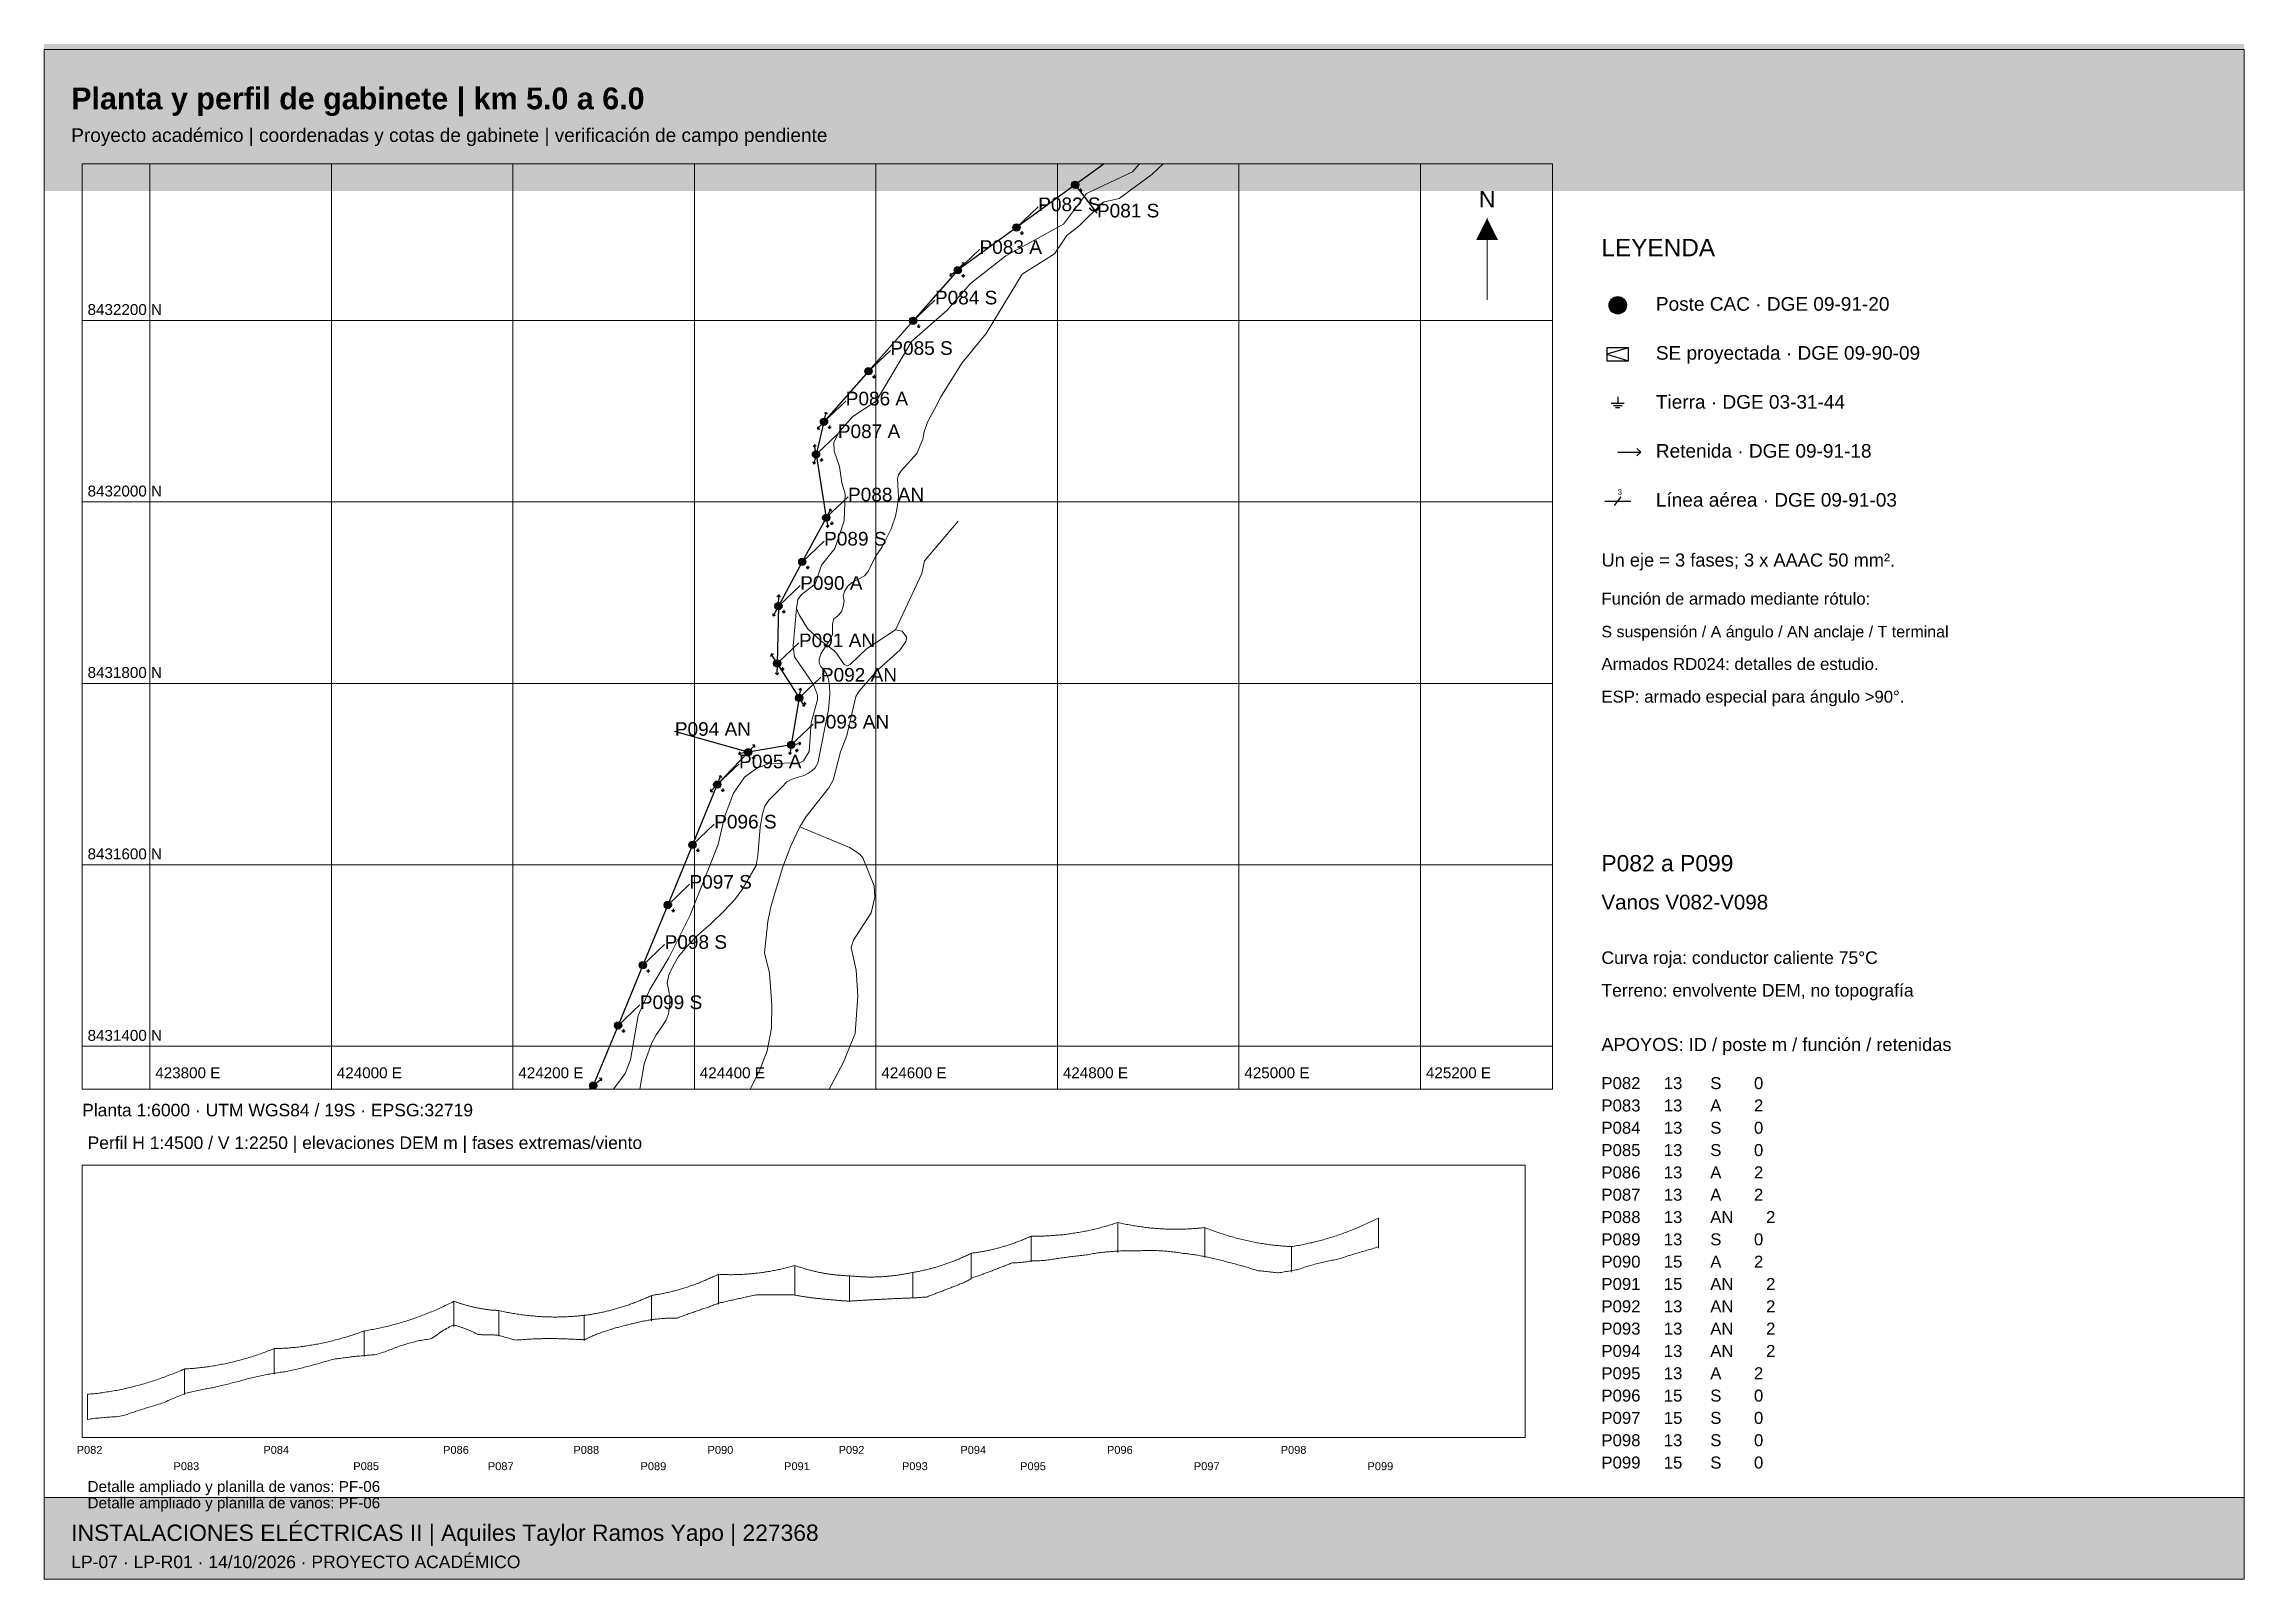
# Paper-space layout 'LP-07_PLANTA' of a CAD drawing. Header units: metres, sheet in millimetres. Extents: x 8 to 412, y 8 to 290.
# The model-space entities are those that its viewports show. They can reach past a viewport. Long polylines and large blocks are cut down to what shows.
import ezdxf

# ---------------------------------------------------------------- set-up
doc = ezdxf.new("R2010")
doc.units = ezdxf.units.M
for name, color, linetype, lineweight, true_color in [('BASE_AGUA', 7, 'Continuous', 13, 0x419bd7), ('BASE_VIAS', 7, 'Continuous', 13, 0xb9b9b9), ('CUADRICULA', 7, 'Continuous', 13, 0xe1e1e1), ('CUADRICULA_TEXTO', 7, 'Continuous', 13, 0x8c8c8c), ('DETALLE', 7, 'Continuous', 13, 0x33434d), ('LP_EJE', 7, 'Continuous', 25, 0xaa191e), ('PERFIL_CONDUCTOR', 7, 'Continuous', 13, 0xc53643), ('PERFIL_TERRENO', 7, 'Continuous', 13, 0x976f49), ('ROTULO', 7, 'Continuous', 13, 0x18364a)]:
    doc.layers.add(name, color=color, linetype=linetype, lineweight=lineweight, true_color=true_color)
for name, color, linetype, lineweight in [('LP_MAPA_ETIQUETAS', 7, 'Continuous', 25), ('LP_PAT', 3, 'Continuous', 25), ('LP_POSTES', 1, 'Continuous', 25), ('LP_RETENIDAS', 34, 'Continuous', 25), ('PF_COMPACTO', 7, 'Continuous', 0)]:
    doc.layers.add(name, color=color, linetype=linetype, lineweight=lineweight)
doc.layers.add('PRESENTACION', color=7, linetype='Continuous')
doc.layers.add('VIEWPORTS', color=7, linetype='Continuous')
doc.styles.add('Arial', font='arial.ttf')
doc.styles.add('Arial-Bold', font='arialbd.ttf')

psp = doc.layouts.new('LP-07_PLANTA')

# ---------------------------------------------------------------- texts
at = {"layer": 'CUADRICULA_TEXTO', "style": 'Arial'}
for s, p in [('8432200 N', (16, 240.21)), ('8432000 N', (16, 206.87)), ('8431800 N', (16, 173.54)), ('8431600 N', (16, 140.21)), ('8431400 N', (16, 106.87)), ('423800 E', (28.43, 100)), ('424000 E', (61.77, 100)), ('424200 E', (95.1, 100)), ('424400 E', (128.43, 100)), ('424600 E', (161.77, 100)), ('424800 E', (195.1, 100)), ('425000 E', (228.43, 100)), ('425200 E', (261.77, 100))]:
    psp.add_text(s, height=2, dxfattribs=at).set_placement(p)
at = {"layer": 'LP_MAPA_ETIQUETAS', "style": 'Arial'}
for s, p in [('P082 S', (190.58, 259.29)), ('P081 S', (201.36, 258.14)), ('P083 A', (179.8, 251.44)), ('P084 S', (171.61, 242.16)), ('P085 S', (163.42, 232.89)), ('P086 A', (155.23, 223.61)), ('P087 A', (153.78, 217.61)), ('P088 AN', (155.65, 205.98)), ('P089 S', (151.26, 197.86)), ('P090 A', (146.86, 189.73)), ('P091 AN', (146.64, 179.2)), ('P092 AN', (150.67, 172.86)), ('P093 AN', (149.23, 164.24)), ('P094 AN', (123.85, 162.91)), ('P095 A', (135.64, 156.94)), ('P096 S', (131.08, 145.88)), ('P097 S', (126.53, 134.82)), ('P098 S', (121.97, 123.77)), ('P099 S', (117.42, 112.71))]:
    psp.add_text(s, height=2.5, dxfattribs=at).set_placement(p)
at = {"layer": 'PF_COMPACTO', "style": 'Arial'}
for s, height, p in [('P082', 1.45, (14, 31)), ('P084', 1.45, (48.28, 31)), ('P086', 1.45, (81.29, 31)), ('P088', 1.45, (105.22, 31)), ('P090', 1.45, (129.85, 31)), ('P092', 1.45, (153.92, 31)), ('P094', 1.45, (176.28, 31)), ('P096', 1.45, (203.2, 31)), ('P098', 1.45, (235.1, 31)), ('P083', 1.45, (31.78, 28)), ('P085', 1.45, (64.79, 28)), ('P087', 1.45, (89.51, 28)), ('P089', 1.45, (117.54, 28)), ('P091', 1.45, (143.9, 28)), ('P093', 1.45, (165.56, 28)), ('P095', 1.45, (187.25, 28)), ('P097', 1.45, (219.15, 28)), ('P099', 1.45, (251.04, 28)), ('Detalle ampliado y planilla de vanos: PF-06', 2, (16, 24))]:
    psp.add_text(s, height=height, dxfattribs=at).set_placement(p)
at = {"layer": 'ROTULO', "color": 159, "true_color": 0x18364a, "style": 'Arial-Bold'}
psp.add_text('Planta y perfil de gabinete | km 5.0 a 6.0', height=4, dxfattribs=at).set_placement((13, 278))
at = {"layer": 'ROTULO', "color": 147, "true_color": 0x526b7b, "style": 'Arial'}
psp.add_text('Proyecto académico | coordenadas y cotas de gabinete | verificación de campo pendiente', height=2.5, dxfattribs=at).set_placement((13, 272))
at = {"layer": 'ROTULO', "style": 'Arial'}
for s, height, p in [('N', 3, (271.5, 260)), ('LEYENDA', 3.2, (294, 251)), ('Poste CAC · DGE 09-91-20', 2.5, (304, 241)), ('SE proyectada · DGE 09-90-09', 2.5, (304, 232)), ('Tierra · DGE 03-31-44', 2.5, (304, 223)), ('Retenida · DGE 09-91-18', 2.5, (304, 214)), ('Línea aérea · DGE 09-91-03', 2.5, (304, 205)), ('Un eje = 3 fases; 3 x AAAC 50 mm².', 2.4, (294, 194)), ('Función de armado mediante rótulo:', 2.2, (294, 187)), ('S suspensión / A ángulo / AN anclaje / T terminal', 2.1, (294, 181)), ('Armados RD024: detalles de estudio.', 2.2, (294, 175)), ('ESP: armado especial para ángulo >90°.', 2.2, (294, 169)), ('P082 a P099', 3, (294, 138)), ('Vanos V082-V098', 2.7, (294, 131)), ('Curva roja: conductor caliente 75°C', 2.3, (294, 121)), ('Terreno: envolvente DEM, no topografía', 2.3, (294, 115)), ('APOYOS: ID / poste m / función / retenidas', 2.4, (294, 105)), ('P082     13      S       0', 2.2, (294, 98)), ('Planta 1:6000 · UTM WGS84 / 19S · EPSG:32719', 2.3, (15, 93)), ('P083     13      A       2', 2.2, (294, 93.9)), ('Perfil H 1:4500 / V 1:2250 | elevaciones DEM m | fases extremas/viento', 2.3, (16, 87)), ('P084     13      S       0', 2.2, (294, 89.8)), ('P085     13      S       0', 2.2, (294, 85.7)), ('P086     13      A       2', 2.2, (294, 81.6)), ('P087     13      A       2', 2.2, (294, 77.5)), ('P088     13      AN       2', 2.2, (294, 73.4)), ('P089     13      S       0', 2.2, (294, 69.3)), ('P090     15      A       2', 2.2, (294, 65.2)), ('P091     15      AN       2', 2.2, (294, 61.1)), ('P092     13      AN       2', 2.2, (294, 57)), ('P093     13      AN       2', 2.2, (294, 52.9)), ('P094     13      AN       2', 2.2, (294, 48.8)), ('P095     13      A       2', 2.2, (294, 44.7)), ('P096     15      S       0', 2.2, (294, 40.6)), ('P097     15      S       0', 2.2, (294, 36.5)), ('P082', 1.45, (14, 31)), ('P084', 1.45, (48.28, 31)), ('P086', 1.45, (81.29, 31)), ('P088', 1.45, (105.22, 31)), ('P090', 1.45, (129.85, 31)), ('P092', 1.45, (153.92, 31)), ('P094', 1.45, (176.28, 31)), ('P096', 1.45, (203.2, 31)), ('P098', 1.45, (235.1, 31)), ('P098     13      S       0', 2.2, (294, 32.4)), ('P083', 1.45, (31.78, 28)), ('P085', 1.45, (64.79, 28)), ('P087', 1.45, (89.51, 28)), ('P089', 1.45, (117.54, 28)), ('P091', 1.45, (143.9, 28)), ('P093', 1.45, (165.56, 28)), ('P095', 1.45, (187.25, 28)), ('P097', 1.45, (219.15, 28)), ('P099', 1.45, (251.04, 28)), ('P099     15      S       0', 2.2, (294, 28.3)), ('Detalle ampliado y planilla de vanos: PF-06', 2, (16, 21)), ('INSTALACIONES ELÉCTRICAS II | Aquiles Taylor Ramos Yapo | 227368', 3, (13, 15)), ('LP-07 · LP-R01 · 14/10/2026 · PROYECTO ACADÉMICO', 2.3, (13, 10))]:
    psp.add_text(s, height=height, dxfattribs=at).set_placement(p)

msp = doc.modelspace()

# ---------------------------------------------------------------- blocks, each defined once
blk = doc.blocks.new('LP_SUSPENSION')
at = {"true_color": 0xffffff}
blk.add_hatch(color=7, dxfattribs=at).paths.add_polyline_path([(4, 0), (4, 0.6), (3.8, 1.2), (3.6, 1.8), (3.2, 2.4), (2.8, 2.8), (2.4, 3.2), (1.8, 3.6), (1.2, 3.8), (0.6, 4), (0, 4), (-0.6, 4), (-1.2, 3.8), (-1.8, 3.6), (-2.4, 3.2), (-2.8, 2.8), (-3.2, 2.4), (-3.6, 1.8), (-3.8, 1.2), (-4, 0.6), (-4, 0), (-4, -0.6), (-3.8, -1.2), (-3.6, -1.8), (-3.2, -2.4), (-2.8, -2.8), (-2.4, -3.2), (-1.8, -3.6), (-1.2, -3.8), (-0.6, -4), (0, -4), (0.6, -4), (1.2, -3.8), (1.8, -3.6), (2.4, -3.2), (2.8, -2.8), (3.2, -2.4), (3.6, -1.8), (3.8, -1.2), (4, -0.6)])
blk.add_circle((0, 0), 4)
at = {"flags": 1}
for tag in ['ARMADO', 'ID', 'ESTRUCTURA', 'E', 'N', 'POSTE_M']:
    blk.add_attdef(tag, (0, 0), '', height=1, dxfattribs=at)
blk = doc.blocks.new('LP_SE')
blk.add_lwpolyline([(-5, -3), (5, -3), (5, 3), (-5, 3)], close=True)
blk.add_lwpolyline([(5, 3), (-5, 0), (5, -3)])
at = {"flags": 1}
blk.add_attdef('ID', (0, 0), '', height=1, dxfattribs=at)
blk = doc.blocks.new('LP_PAT')
for p, q in [((-3, 0), (3, 0)), ((0, 3), (0, 0)), ((-2, -1), (2, -1)), ((-1, -2), (1, -2))]:
    blk.add_line(p, q)
blk = doc.blocks.new('LP_RET')
blk.add_line((0, 0), (10.6, 0))
blk.add_lwpolyline([(8.8, -1.7), (10.6, 0), (8.8, 1.7)])
blk = doc.blocks.new('LP_LINEA')
for p, q in [((-6, 0), (6, 0)), ((-1.5, -2), (1.5, 2))]:
    blk.add_line(p, q)
blk.add_text('3', height=2.5).set_placement((0, 3))
blk = doc.blocks.new('LP_ANGULO')
at = {"true_color": 0xffffff}
blk.add_hatch(color=7, dxfattribs=at).paths.add_polyline_path([(4, 0), (4, 0.6), (3.8, 1.2), (3.6, 1.8), (3.2, 2.4), (2.8, 2.8), (2.4, 3.2), (1.8, 3.6), (1.2, 3.8), (0.6, 4), (0, 4), (-0.6, 4), (-1.2, 3.8), (-1.8, 3.6), (-2.4, 3.2), (-2.8, 2.8), (-3.2, 2.4), (-3.6, 1.8), (-3.8, 1.2), (-4, 0.6), (-4, 0), (-4, -0.6), (-3.8, -1.2), (-3.6, -1.8), (-3.2, -2.4), (-2.8, -2.8), (-2.4, -3.2), (-1.8, -3.6), (-1.2, -3.8), (-0.6, -4), (0, -4), (0.6, -4), (1.2, -3.8), (1.8, -3.6), (2.4, -3.2), (2.8, -2.8), (3.2, -2.4), (3.6, -1.8), (3.8, -1.2), (4, -0.6)])
blk.add_circle((0, 0), 4)
at = {"flags": 1}
for tag in ['ARMADO', 'ID', 'ESTRUCTURA', 'E', 'N', 'POSTE_M']:
    blk.add_attdef(tag, (0, 0), '', height=1, dxfattribs=at)
blk = doc.blocks.new('LP_ANCLAJE')
at = {"true_color": 0xffffff}
blk.add_hatch(color=7, dxfattribs=at).paths.add_polyline_path([(4, 0), (4, 0.6), (3.8, 1.2), (3.6, 1.8), (3.2, 2.4), (2.8, 2.8), (2.4, 3.2), (1.8, 3.6), (1.2, 3.8), (0.6, 4), (0, 4), (-0.6, 4), (-1.2, 3.8), (-1.8, 3.6), (-2.4, 3.2), (-2.8, 2.8), (-3.2, 2.4), (-3.6, 1.8), (-3.8, 1.2), (-4, 0.6), (-4, 0), (-4, -0.6), (-3.8, -1.2), (-3.6, -1.8), (-3.2, -2.4), (-2.8, -2.8), (-2.4, -3.2), (-1.8, -3.6), (-1.2, -3.8), (-0.6, -4), (0, -4), (0.6, -4), (1.2, -3.8), (1.8, -3.6), (2.4, -3.2), (2.8, -2.8), (3.2, -2.4), (3.6, -1.8), (3.8, -1.2), (4, -0.6)])
blk.add_circle((0, 0), 4)
at = {"flags": 1}
for tag in ['ARMADO', 'ID', 'ESTRUCTURA', 'E', 'N', 'POSTE_M']:
    blk.add_attdef(tag, (0, 0), '', height=1, dxfattribs=at)

# ---------------------------------------------------------------- linework, layer by layer
at = {"layer": 'BASE_AGUA'}
for points in [[(424671.4, 8432116), (424694.8, 8432153.1), (424721.4, 8432185.7), (424761.1, 8432251.1), (424796.7, 8432273.4), (424810.5, 8432293.5), (424824.1, 8432304.2), (424850.3, 8432330.5), (424868, 8432334.6), (424904.1, 8432360.8), (424945, 8432399.8)], [(424336.2, 8431330.1), (424344.6, 8431380.6), (424353.1, 8431403.6), (424357.9, 8431412.5), (424364.2, 8431421.4), (424369, 8431429.1), (424371.4, 8431435.8), (424372.9, 8431446.4), (424373.1, 8431453), (424371.9, 8431461), (424370, 8431469.5), (424371.7, 8431478.7), (424376.5, 8431488.5), (424382.6, 8431499.1), (424392.2, 8431510.2), (424405, 8431523.6), (424418.2, 8431535), (424432.5, 8431549), (424444.4, 8431561.6), (424452.5, 8431572.9), (424468.1, 8431599.4), (424469.9, 8431610.3), (424472.6, 8431641.3), (424475, 8431656.3), (424477.6, 8431664.8), (424482.2, 8431671.3), (424496.5, 8431685.4), (424501.9, 8431691.4), (424506.7, 8431694), (424513.2, 8431696.4), (424520.8, 8431698.4), (424524.9, 8431700.7), (424529.3, 8431703.5), (424533.1, 8431707), (424536, 8431712), (424547.8, 8431771.2), (424549.2, 8431787.6), (424549, 8431797.3), (424547.8, 8431804.5), (424546, 8431810.2), (424542.2, 8431815.7), (424539.2, 8431818.7), (424537.6, 8431822.2), (424537.5, 8431826.6), (424539.8, 8431833.1), (424548.3, 8431846.2), (424552, 8431853.3), (424552.3, 8431865.5), (424553.8, 8431871), (424557.7, 8431874.2), (424562, 8431879), (424564, 8431884.6), (424564.9, 8431890.7), (424564.1, 8431896.6), (424565.6, 8431902.1), (424568.9, 8431907.3), (424573.4, 8431911), (424587.3, 8431918.5), (424591.4, 8431923.3), (424599.5, 8431939.8), (424607, 8431950.5), (424616.9, 8431970.2), (424621.5, 8431984.4), (424623.6, 8431993.8), (424624.8, 8432005.5), (424623.8, 8432025.3), (424624.9, 8432029.9), (424627.7, 8432034.4), (424645.2, 8432053.3), (424651.6, 8432069), (424653.3, 8432077.7), (424657.3, 8432088.8), (424664.7, 8432102.3), (424671.4, 8432116)]]:
    msp.add_lwpolyline(points, dxfattribs=at)
at = {"layer": 'BASE_VIAS'}
for points in [[(424574.5, 8432094.1), (424600.2, 8432111.1), (424639.7, 8432177), (424678.2, 8432210.9), (424704.1, 8432240.8), (424743.1, 8432271.3), (424806.6, 8432306.3), (424831.9, 8432339.8), (424882.7, 8432363.7), (424900.5, 8432385)], [(424303.8, 8431343.6), (424323.8, 8431369.9), (424329.7, 8431384.9), (424338, 8431433.9), (424350.9, 8431462.5), (424371.8, 8431497.3), (424394.9, 8431543.8), (424426.3, 8431622.3), (424433.3, 8431652.8), (424443.1, 8431679.1), (424455.3, 8431696.7), (424468.9, 8431706.5), (424482.3, 8431711.7), (424515.9, 8431712.4), (424520.2, 8431714.6), (424526.3, 8431724.8), (424528.6, 8431757), (424535.6, 8431782), (424535.6, 8431786.8), (424531.3, 8431798.8), (424510.4, 8431829.4), (424508.7, 8431841.2), (424512.4, 8431882.6), (424514.1, 8431892.6), (424518, 8431897.8), (424533.2, 8431909.5), (424540, 8431930.1), (424554.9, 8431948.8), (424565.2, 8431979), (424566.2, 8432008.9), (424562.5, 8432020.9), (424560, 8432038.9), (424554, 8432056), (424553.8, 8432065.7), (424559.5, 8432077.1), (424574.5, 8432094.1)], [(424690.5, 8431978.8), (424653.5, 8431935), (424650.7, 8431921.1), (424621.5, 8431858.9)], [(424512.4, 8431882.6), (424515.3, 8431875.4), (424524.8, 8431860.4), (424539.2, 8431846.8)], [(424553.5, 8431836.1), (424556.7, 8431833.1), (424564.9, 8431820.8), (424568.8, 8431819.3), (424571.8, 8431820.6), (424589.6, 8431838.2), (424621.5, 8431858.9), (424628.8, 8431857.6), (424633.9, 8431850.4), (424633.1, 8431846.1), (424626.6, 8431836.9), (424601.4, 8431814.1), (424581.6, 8431791.4), (424578, 8431785.5), (424567.9, 8431742.6), (424561.1, 8431724.6), (424553, 8431693.4), (424548, 8431684.7), (424523, 8431653.1), (424516.2, 8431641.8), (424506.2, 8431620.9), (424497.3, 8431597.6), (424484.6, 8431555.2), (424481.1, 8431537.6), (424477.1, 8431502.9), (424482.6, 8431480.5), (424485.3, 8431445.8), (424485, 8431420.1), (424480.2, 8431395.1), (424471.4, 8431372.1), (424445.3, 8431321.6)], [(424539.2, 8431846.8), (424547.4, 8431840.9), (424553.5, 8431836.1)], [(424543.7, 8431343.9), (424563.8, 8431381.9), (424577.2, 8431414), (424580.1, 8431455.4), (424578.2, 8431483.8), (424572.7, 8431508.8), (424575.3, 8431517), (424594.6, 8431546.9), (424598.7, 8431564.2), (424598, 8431576.9), (424585.6, 8431607.6), (424582.3, 8431611.6), (424571, 8431618.9), (424516.2, 8431641.8)]]:
    msp.add_lwpolyline(points, dxfattribs=at)
at = {"layer": 'LP_EJE'}
msp.add_lwpolyline([(424884.2, 8432396.7), (424819.6, 8432349.6), (424754.9, 8432302.5), (424690.2, 8432255.4), (424641.1, 8432199.7), (424591.9, 8432144.1), (424542.8, 8432088.4), (424534, 8432052.4), (424545.3, 8431982.6), (424518.9, 8431933.9), (424492.6, 8431885.2), (424491.2, 8431822), (424515.4, 8431783.9), (424506.8, 8431732.2), (424459.2, 8431724.2), (424425.2, 8431688.4), (424397.9, 8431622.1), (424370.6, 8431555.7), (424343.2, 8431489.3), (424315.9, 8431423), (424288.6, 8431356.6), (424253.7, 8431327.3)], dxfattribs=at)

# ---------------------------------------------------------------- block references
at = {"layer": 'LP_PAT', "xscale": 0.6, "yscale": 0.6}
for p in [(424825.6, 8432343.6), (424760.9, 8432296.5), (424696.2, 8432249.4), (424647.1, 8432193.7), (424597.9, 8432138.1), (424548.8, 8432082.4), (424540, 8432046.4), (424551.3, 8431976.6), (424524.9, 8431927.9), (424498.6, 8431879.2), (424497.2, 8431816), (424521.4, 8431777.9), (424465.2, 8431718.2), (424512.8, 8431726.2), (424431.2, 8431682.4), (424403.9, 8431616.1), (424376.6, 8431549.7), (424349.2, 8431483.3), (424321.9, 8431417), (424294.6, 8431350.6)]:
    msp.add_blockref('LP_PAT', p, dxfattribs=at)
at = {"layer": 'LP_POSTES'}
for name, p in [('LP_SUSPENSION', (424819.6, 8432349.6)), ('LP_SUSPENSION', (424754.9, 8432302.5)), ('LP_ANGULO', (424690.2, 8432255.4)), ('LP_SUSPENSION', (424641.1, 8432199.7)), ('LP_SUSPENSION', (424591.9, 8432144.1)), ('LP_ANGULO', (424542.8, 8432088.4)), ('LP_ANGULO', (424534, 8432052.4)), ('LP_ANCLAJE', (424545.3, 8431982.6)), ('LP_SUSPENSION', (424518.9, 8431933.9)), ('LP_ANGULO', (424492.6, 8431885.2)), ('LP_ANCLAJE', (424491.2, 8431822)), ('LP_ANCLAJE', (424515.4, 8431783.9)), ('LP_ANCLAJE', (424459.2, 8431724.2)), ('LP_ANCLAJE', (424506.8, 8431732.2)), ('LP_ANGULO', (424425.2, 8431688.4)), ('LP_SUSPENSION', (424397.9, 8431622.1)), ('LP_SUSPENSION', (424370.6, 8431555.7)), ('LP_SUSPENSION', (424343.2, 8431489.3)), ('LP_SUSPENSION', (424315.9, 8431423)), ('LP_ANGULO', (424288.6, 8431356.6))]:
    msp.add_blockref(name, p, dxfattribs=at)
at = {"layer": 'LP_RETENIDAS'}
for p, xscale, yscale, rotation in [((424690.2, 8432255.4), 1.000000000019978, 1.000000000019978, 216.0699425829568), ((424690.2, 8432255.4), 1.000000000042246, 1.000000000042246, 48.5578075169854), ((424542.8, 8432088.4), 1.000000000042246, 1.000000000042246, 228.5578075169854), ((424542.8, 8432088.4), 0.9999999999432504, 0.9999999999432504, 76.3867734495573), ((424534, 8432052.4), 0.9999999999732618, 0.9999999999732618, 99.15230633411431), ((424534, 8432052.4), 0.9999999999432504, 0.9999999999432504, 256.3867734495573), ((424545.3, 8431982.6), 0.9999999999732618, 0.9999999999732618, 279.1523063341143), ((424545.3, 8431982.6), 1.000000000041329, 1.000000000041329, 61.58808153923247), ((424492.6, 8431885.2), 1.169811320750778, 1.169811320750778, 241.5880815381644), ((424492.6, 8431885.2), 1.169811320753115, 1.169811320753115, 88.79145034933228), ((424491.2, 8431822), 1.169811320776201, 1.169811320776201, 122.4069360527308), ((424491.2, 8431822), 1.169811320753115, 1.169811320753115, 268.7914503493323), ((424515.4, 8431783.9), 1.000000000085831, 1.000000000085831, 80.54996034542569), ((424515.4, 8431783.9), 1.000000000042341, 1.000000000042341, 302.4069360518647), ((424459.2, 8431724.2), 1.000000000002394, 1.000000000002394, 189.5414098512584), ((424459.2, 8431724.2), 0.9999999999759744, 0.9999999999759744, 46.49025480854944), ((424506.8, 8431732.2), 1.000000000085831, 1.000000000085831, 260.5499603454257), ((424506.8, 8431732.2), 1.000000000002394, 1.000000000002394, 9.541409851258424), ((424425.2, 8431688.4), 1.000000000079707, 1.000000000079707, 67.61301532566586), ((424425.2, 8431688.4), 0.9999999999759744, 0.9999999999759744, 226.4902548085494), ((424288.6, 8431356.6), 1.169811320723058, 1.169811320723058, 247.6130153230363), ((424288.6, 8431356.6), 1.169811320776125, 1.169811320776125, 40.03361034735096)]:
    msp.add_blockref('LP_RET', p, dxfattribs=dict(at, xscale=xscale, yscale=yscale, rotation=rotation))

# ---------------------------------------------------------------- hatches: boundary and pattern name
at = {"layer": 'PRESENTACION', "true_color": 0xeef4f7}
for points in [[(8, 263), (412, 263), (412, 290), (8, 290)], [(8, 8), (412, 8), (412, 23), (8, 23)]]:
    psp.add_hatch(color=7, dxfattribs=at).paths.add_polyline_path(points)
at = {"layer": 'PRESENTACION', "true_color": 0x287d89}
psp.add_hatch(color=137, dxfattribs=at).paths.add_polyline_path([(8, 263), (11, 263), (11, 290), (8, 290)])

# ---------------------------------------------------------------- linework, layer by layer
at = {"layer": 'CUADRICULA'}
for p, q in [((27.43, 98), (27.43, 268)), ((60.77, 98), (60.77, 268)), ((94.1, 98), (94.1, 268)), ((127.43, 98), (127.43, 268)), ((160.77, 98), (160.77, 268)), ((194.1, 98), (194.1, 268)), ((227.43, 98), (227.43, 268)), ((260.77, 98), (260.77, 268)), ((15, 239.21), (285, 239.21)), ((15, 205.87), (285, 205.87)), ((15, 172.54), (285, 172.54)), ((15, 139.21), (285, 139.21)), ((15, 105.87), (285, 105.87))]:
    psp.add_line(p, q, dxfattribs=at)
at = {"layer": 'DETALLE'}
for p, q in [((273, 243), (273, 258)), ((205.2, 67.98), (205.2, 73.49)), ((253.04, 68.8), (253.04, 74.31)), ((189.25, 66.28), (189.25, 70.99)), ((221.15, 67.06), (221.15, 72.57)), ((237.1, 64.36), (237.1, 69.07)), ((145.9, 60.09), (145.9, 65.6)), ((178.28, 63.14), (178.28, 67.85)), ((131.85, 58.47), (131.85, 63.98)), ((155.92, 58.99), (155.92, 63.7)), ((167.56, 59.62), (167.56, 64.34)), ((83.29, 54.32), (83.29, 59.03)), ((91.51, 52.62), (91.51, 57.33)), ((119.54, 55.37), (119.54, 60.09)), ((66.79, 48.87), (66.79, 53.58)), ((107.22, 51.73), (107.22, 56.45)), ((50.28, 45.61), (50.28, 50.33)), ((33.78, 41.88), (33.78, 46.59)), ((16, 37.22), (16, 41.93))]:
    psp.add_line(p, q, dxfattribs=at)
psp.add_lwpolyline([(15, 34), (280, 34), (280, 84), (15, 84)], close=True, dxfattribs=at)
psp.add_solid([(271, 254), (275, 254), (273, 258)], dxfattribs=at)
at = {"layer": 'LP_MAPA_ETIQUETAS'}
for p, q in [((197.36, 264.14), (201.36, 258.94)), ((186.58, 256.29), (190.58, 260.09)), ((175.8, 248.44), (179.8, 252.24)), ((167.61, 239.16), (171.61, 242.96)), ((159.42, 229.89), (163.42, 233.69)), ((151.23, 220.61), (155.23, 224.41)), ((149.78, 214.61), (153.78, 218.41)), ((151.65, 202.98), (155.65, 206.78)), ((147.26, 194.86), (151.26, 198.66)), ((142.86, 186.73), (146.86, 190.53)), ((142.64, 176.2), (146.64, 180)), ((146.67, 169.86), (150.67, 173.66)), ((137.3, 159.91), (123.85, 163.71)), ((145.23, 161.24), (149.23, 165.04)), ((131.64, 153.94), (135.64, 157.74)), ((127.08, 142.88), (131.08, 146.68)), ((122.53, 131.82), (126.53, 135.62)), ((117.97, 120.77), (121.97, 124.57)), ((113.42, 109.71), (117.42, 113.51))]:
    psp.add_line(p, q, dxfattribs=at)
at = {"layer": 'PERFIL_CONDUCTOR'}
for points in [[(189.25, 70.99), (189.52, 70.99), (189.79, 70.99), (190.05, 70.99), (190.32, 70.99), (190.58, 70.99), (190.85, 70.99), (191.11, 71), (191.38, 71.01), (191.65, 71.01), (191.91, 71.02), (192.18, 71.04), (192.44, 71.05), (192.71, 71.06), (192.97, 71.08), (193.24, 71.1), (193.51, 71.12), (193.77, 71.14), (194.04, 71.16), (194.3, 71.18), (194.57, 71.21), (194.84, 71.23), (195.1, 71.26), (195.37, 71.29), (195.63, 71.32), (195.9, 71.36), (196.16, 71.39), (196.43, 71.43), (196.7, 71.47), (196.96, 71.51), (197.23, 71.55), (197.49, 71.59), (197.76, 71.63), (198.02, 71.68), (198.29, 71.72), (198.56, 71.77), (198.82, 71.82), (199.09, 71.88), (199.35, 71.93), (199.62, 71.98), (199.89, 72.04), (200.15, 72.1), (200.42, 72.16), (200.68, 72.22), (200.95, 72.28), (201.21, 72.34), (201.48, 72.41), (201.75, 72.48), (202.01, 72.55), (202.28, 72.62), (202.54, 72.69), (202.81, 72.76), (203.07, 72.84), (203.34, 72.91), (203.61, 72.99), (203.87, 73.07), (204.14, 73.15), (204.4, 73.24), (204.67, 73.32), (204.94, 73.41), (205.2, 73.49)], [(205.2, 73.49), (205.47, 73.43), (205.73, 73.37), (206, 73.31), (206.26, 73.26), (206.53, 73.2), (206.8, 73.15), (207.06, 73.1), (207.33, 73.05), (207.59, 73), (207.86, 72.95), (208.12, 72.91), (208.39, 72.86), (208.66, 72.82), (208.92, 72.78), (209.19, 72.74), (209.45, 72.7), (209.72, 72.67), (209.98, 72.63), (210.25, 72.6), (210.52, 72.57), (210.78, 72.54), (211.05, 72.51), (211.31, 72.48), (211.58, 72.45), (211.85, 72.43), (212.11, 72.41), (212.38, 72.39), (212.64, 72.37), (212.91, 72.35), (213.17, 72.33), (213.44, 72.32), (213.71, 72.31), (213.97, 72.29), (214.24, 72.28), (214.5, 72.28), (214.77, 72.27), (215.03, 72.26), (215.3, 72.26), (215.57, 72.26), (215.83, 72.26), (216.1, 72.26), (216.36, 72.26), (216.63, 72.26), (216.9, 72.27), (217.16, 72.28), (217.43, 72.29), (217.69, 72.3), (217.96, 72.31), (218.22, 72.32), (218.49, 72.33), (218.76, 72.35), (219.02, 72.37), (219.29, 72.39), (219.55, 72.41), (219.82, 72.43), (220.08, 72.46), (220.35, 72.48), (220.62, 72.51), (220.88, 72.54), (221.15, 72.57)], [(237.1, 69.07), (237.36, 69.11), (237.63, 69.15), (237.89, 69.2), (238.16, 69.24), (238.42, 69.29), (238.69, 69.34), (238.96, 69.39), (239.22, 69.44), (239.49, 69.49), (239.75, 69.55), (240.02, 69.61), (240.28, 69.67), (240.55, 69.73), (240.82, 69.79), (241.08, 69.85), (241.35, 69.92), (241.61, 69.98), (241.88, 70.05), (242.15, 70.12), (242.41, 70.19), (242.68, 70.26), (242.94, 70.34), (243.21, 70.41), (243.47, 70.49), (243.74, 70.57), (244.01, 70.65), (244.27, 70.73), (244.54, 70.81), (244.8, 70.9), (245.07, 70.99), (245.33, 71.07), (245.6, 71.16), (245.87, 71.25), (246.13, 71.35), (246.4, 71.44), (246.66, 71.54), (246.93, 71.64), (247.2, 71.73), (247.46, 71.83), (247.73, 71.94), (247.99, 72.04), (248.26, 72.15), (248.52, 72.25), (248.79, 72.36), (249.06, 72.47), (249.32, 72.58), (249.59, 72.7), (249.85, 72.81), (250.12, 72.93), (250.38, 73.05), (250.65, 73.17), (250.92, 73.29), (251.18, 73.41), (251.45, 73.53), (251.71, 73.66), (251.98, 73.79), (252.25, 73.92), (252.51, 74.05), (252.78, 74.18), (253.04, 74.31)], [(178.28, 67.85), (178.47, 67.87), (178.65, 67.9), (178.83, 67.92), (179.02, 67.95), (179.2, 67.97), (179.38, 68), (179.56, 68.03), (179.75, 68.06), (179.93, 68.09), (180.11, 68.12), (180.3, 68.15), (180.48, 68.18), (180.66, 68.22), (180.84, 68.25), (181.03, 68.29), (181.21, 68.33), (181.39, 68.36), (181.58, 68.4), (181.76, 68.44), (181.94, 68.48), (182.12, 68.53), (182.31, 68.57), (182.49, 68.62), (182.67, 68.66), (182.86, 68.71), (183.04, 68.76), (183.22, 68.8), (183.4, 68.85), (183.59, 68.9), (183.77, 68.96), (183.95, 69.01), (184.13, 69.06), (184.32, 69.12), (184.5, 69.17), (184.68, 69.23), (184.87, 69.29), (185.05, 69.35), (185.23, 69.41), (185.41, 69.47), (185.6, 69.53), (185.78, 69.59), (185.96, 69.66), (186.15, 69.72), (186.33, 69.79), (186.51, 69.86), (186.69, 69.93), (186.88, 70), (187.06, 70.07), (187.24, 70.14), (187.43, 70.21), (187.61, 70.28), (187.79, 70.36), (187.97, 70.43), (188.16, 70.51), (188.34, 70.59), (188.52, 70.67), (188.71, 70.75), (188.89, 70.83), (189.07, 70.91), (189.25, 70.99)], [(221.15, 72.57), (221.41, 72.46), (221.68, 72.36), (221.95, 72.26), (222.21, 72.16), (222.48, 72.06), (222.74, 71.96), (223.01, 71.87), (223.27, 71.78), (223.54, 71.68), (223.81, 71.59), (224.07, 71.5), (224.34, 71.42), (224.6, 71.33), (224.87, 71.25), (225.13, 71.17), (225.4, 71.08), (225.67, 71.01), (225.93, 70.93), (226.2, 70.85), (226.46, 70.78), (226.73, 70.7), (227, 70.63), (227.26, 70.56), (227.53, 70.49), (227.79, 70.43), (228.06, 70.36), (228.32, 70.3), (228.59, 70.24), (228.86, 70.18), (229.12, 70.12), (229.39, 70.06), (229.65, 70), (229.92, 69.95), (230.18, 69.9), (230.45, 69.84), (230.72, 69.79), (230.98, 69.75), (231.25, 69.7), (231.51, 69.65), (231.78, 69.61), (232.05, 69.57), (232.31, 69.53), (232.58, 69.49), (232.84, 69.45), (233.11, 69.42), (233.37, 69.38), (233.64, 69.35), (233.91, 69.32), (234.17, 69.29), (234.44, 69.26), (234.7, 69.24), (234.97, 69.21), (235.23, 69.19), (235.5, 69.16), (235.77, 69.14), (236.03, 69.13), (236.3, 69.11), (236.56, 69.09), (236.83, 69.08), (237.1, 69.07)], [(131.85, 63.98), (132.08, 63.97), (132.32, 63.95), (132.55, 63.94), (132.79, 63.94), (133.02, 63.93), (133.26, 63.92), (133.49, 63.92), (133.72, 63.92), (133.96, 63.91), (134.19, 63.91), (134.43, 63.91), (134.66, 63.92), (134.89, 63.92), (135.13, 63.92), (135.36, 63.93), (135.6, 63.94), (135.83, 63.95), (136.07, 63.96), (136.3, 63.97), (136.53, 63.98), (136.77, 64), (137, 64.01), (137.24, 64.03), (137.47, 64.05), (137.7, 64.07), (137.94, 64.09), (138.17, 64.11), (138.41, 64.13), (138.64, 64.16), (138.87, 64.18), (139.11, 64.21), (139.34, 64.24), (139.58, 64.27), (139.81, 64.3), (140.05, 64.34), (140.28, 64.37), (140.51, 64.41), (140.75, 64.44), (140.98, 64.48), (141.22, 64.52), (141.45, 64.56), (141.68, 64.6), (141.92, 64.65), (142.15, 64.69), (142.39, 64.74), (142.62, 64.79), (142.86, 64.84), (143.09, 64.89), (143.32, 64.94), (143.56, 64.99), (143.79, 65.05), (144.03, 65.1), (144.26, 65.16), (144.49, 65.22), (144.73, 65.28), (144.96, 65.34), (145.2, 65.4), (145.43, 65.47), (145.66, 65.53), (145.9, 65.6)], [(145.9, 65.6), (146.07, 65.54), (146.23, 65.48), (146.4, 65.42), (146.57, 65.37), (146.73, 65.31), (146.9, 65.26), (147.07, 65.2), (147.23, 65.15), (147.4, 65.1), (147.57, 65.05), (147.74, 65), (147.9, 64.95), (148.07, 64.9), (148.24, 64.86), (148.4, 64.81), (148.57, 64.76), (148.74, 64.72), (148.9, 64.68), (149.07, 64.63), (149.24, 64.59), (149.41, 64.55), (149.57, 64.51), (149.74, 64.47), (149.91, 64.44), (150.07, 64.4), (150.24, 64.36), (150.41, 64.33), (150.57, 64.3), (150.74, 64.26), (150.91, 64.23), (151.08, 64.2), (151.24, 64.17), (151.41, 64.14), (151.58, 64.11), (151.74, 64.08), (151.91, 64.06), (152.08, 64.03), (152.24, 64.01), (152.41, 63.98), (152.58, 63.96), (152.75, 63.94), (152.91, 63.92), (153.08, 63.9), (153.25, 63.88), (153.41, 63.86), (153.58, 63.85), (153.75, 63.83), (153.91, 63.81), (154.08, 63.8), (154.25, 63.79), (154.42, 63.77), (154.58, 63.76), (154.75, 63.75), (154.92, 63.74), (155.08, 63.73), (155.25, 63.72), (155.42, 63.72), (155.58, 63.71), (155.75, 63.71), (155.92, 63.7)], [(167.56, 64.34), (167.74, 64.36), (167.92, 64.39), (168.1, 64.42), (168.28, 64.46), (168.45, 64.49), (168.63, 64.52), (168.81, 64.56), (168.99, 64.59), (169.17, 64.63), (169.35, 64.67), (169.53, 64.71), (169.71, 64.75), (169.88, 64.79), (170.06, 64.83), (170.24, 64.87), (170.42, 64.92), (170.6, 64.96), (170.78, 65.01), (170.96, 65.05), (171.14, 65.1), (171.31, 65.15), (171.49, 65.2), (171.67, 65.25), (171.85, 65.3), (172.03, 65.36), (172.21, 65.41), (172.39, 65.46), (172.57, 65.52), (172.74, 65.58), (172.92, 65.64), (173.1, 65.69), (173.28, 65.75), (173.46, 65.82), (173.64, 65.88), (173.82, 65.94), (174, 66.01), (174.17, 66.07), (174.35, 66.14), (174.53, 66.2), (174.71, 66.27), (174.89, 66.34), (175.07, 66.41), (175.25, 66.48), (175.43, 66.56), (175.6, 66.63), (175.78, 66.7), (175.96, 66.78), (176.14, 66.85), (176.32, 66.93), (176.5, 67.01), (176.68, 67.09), (176.85, 67.17), (177.03, 67.25), (177.21, 67.34), (177.39, 67.42), (177.57, 67.5), (177.75, 67.59), (177.93, 67.68), (178.11, 67.76), (178.28, 67.85)], [(119.54, 60.09), (119.74, 60.12), (119.95, 60.15), (120.15, 60.18), (120.36, 60.21), (120.56, 60.25), (120.77, 60.28), (120.97, 60.32), (121.18, 60.36), (121.38, 60.4), (121.59, 60.44), (121.8, 60.48), (122, 60.52), (122.21, 60.57), (122.41, 60.61), (122.62, 60.66), (122.82, 60.71), (123.03, 60.76), (123.23, 60.81), (123.44, 60.86), (123.64, 60.91), (123.85, 60.96), (124.05, 61.02), (124.26, 61.08), (124.46, 61.13), (124.67, 61.19), (124.87, 61.25), (125.08, 61.31), (125.28, 61.37), (125.49, 61.44), (125.69, 61.5), (125.9, 61.57), (126.1, 61.63), (126.31, 61.7), (126.52, 61.77), (126.72, 61.84), (126.93, 61.91), (127.13, 61.98), (127.34, 62.06), (127.54, 62.13), (127.75, 62.21), (127.95, 62.28), (128.16, 62.36), (128.36, 62.44), (128.57, 62.52), (128.77, 62.6), (128.98, 62.69), (129.18, 62.77), (129.39, 62.86), (129.59, 62.94), (129.8, 63.03), (130, 63.12), (130.21, 63.21), (130.41, 63.3), (130.62, 63.4), (130.82, 63.49), (131.03, 63.59), (131.24, 63.68), (131.44, 63.78), (131.65, 63.88), (131.85, 63.98)], [(155.92, 63.7), (156.11, 63.68), (156.31, 63.66), (156.5, 63.64), (156.69, 63.62), (156.89, 63.61), (157.08, 63.59), (157.28, 63.57), (157.47, 63.56), (157.67, 63.55), (157.86, 63.54), (158.05, 63.53), (158.25, 63.52), (158.44, 63.51), (158.64, 63.5), (158.83, 63.49), (159.02, 63.49), (159.22, 63.48), (159.41, 63.48), (159.61, 63.48), (159.8, 63.48), (159.99, 63.48), (160.19, 63.48), (160.38, 63.48), (160.58, 63.49), (160.77, 63.49), (160.96, 63.5), (161.16, 63.5), (161.35, 63.51), (161.55, 63.52), (161.74, 63.53), (161.93, 63.54), (162.13, 63.55), (162.32, 63.57), (162.52, 63.58), (162.71, 63.6), (162.9, 63.61), (163.1, 63.63), (163.29, 63.65), (163.49, 63.67), (163.68, 63.69), (163.87, 63.71), (164.07, 63.73), (164.26, 63.76), (164.46, 63.78), (164.65, 63.81), (164.84, 63.84), (165.04, 63.87), (165.23, 63.9), (165.43, 63.93), (165.62, 63.96), (165.81, 63.99), (166.01, 64.02), (166.2, 64.06), (166.4, 64.1), (166.59, 64.13), (166.79, 64.17), (166.98, 64.21), (167.17, 64.25), (167.37, 64.29), (167.56, 64.34)], [(66.79, 53.58), (67.06, 53.62), (67.34, 53.67), (67.61, 53.71), (67.89, 53.76), (68.16, 53.81), (68.44, 53.86), (68.71, 53.91), (68.99, 53.97), (69.26, 54.02), (69.54, 54.08), (69.81, 54.14), (70.09, 54.2), (70.36, 54.26), (70.64, 54.33), (70.91, 54.39), (71.19, 54.46), (71.46, 54.53), (71.74, 54.6), (72.01, 54.67), (72.29, 54.74), (72.56, 54.82), (72.84, 54.9), (73.11, 54.97), (73.39, 55.05), (73.66, 55.14), (73.94, 55.22), (74.21, 55.3), (74.49, 55.39), (74.76, 55.48), (75.04, 55.57), (75.31, 55.66), (75.59, 55.75), (75.86, 55.85), (76.14, 55.94), (76.41, 56.04), (76.69, 56.14), (76.96, 56.24), (77.24, 56.35), (77.51, 56.45), (77.79, 56.56), (78.06, 56.66), (78.34, 56.77), (78.61, 56.89), (78.89, 57), (79.16, 57.11), (79.44, 57.23), (79.71, 57.35), (79.99, 57.47), (80.26, 57.59), (80.54, 57.71), (80.81, 57.83), (81.09, 57.96), (81.36, 58.09), (81.64, 58.22), (81.91, 58.35), (82.19, 58.48), (82.46, 58.61), (82.74, 58.75), (83.01, 58.89), (83.29, 59.03)], [(83.29, 59.03), (83.43, 58.98), (83.56, 58.93), (83.7, 58.88), (83.84, 58.83), (83.97, 58.78), (84.11, 58.73), (84.25, 58.69), (84.39, 58.64), (84.52, 58.6), (84.66, 58.55), (84.8, 58.51), (84.93, 58.47), (85.07, 58.43), (85.21, 58.39), (85.35, 58.35), (85.48, 58.31), (85.62, 58.27), (85.76, 58.23), (85.89, 58.19), (86.03, 58.16), (86.17, 58.12), (86.3, 58.09), (86.44, 58.05), (86.58, 58.02), (86.72, 57.99), (86.85, 57.96), (86.99, 57.92), (87.13, 57.89), (87.26, 57.86), (87.4, 57.84), (87.54, 57.81), (87.68, 57.78), (87.81, 57.75), (87.95, 57.73), (88.09, 57.7), (88.22, 57.68), (88.36, 57.66), (88.5, 57.63), (88.64, 57.61), (88.77, 57.59), (88.91, 57.57), (89.05, 57.55), (89.18, 57.53), (89.32, 57.51), (89.46, 57.5), (89.6, 57.48), (89.73, 57.46), (89.87, 57.45), (90.01, 57.43), (90.14, 57.42), (90.28, 57.41), (90.42, 57.4), (90.56, 57.39), (90.69, 57.37), (90.83, 57.36), (90.97, 57.36), (91.1, 57.35), (91.24, 57.34), (91.38, 57.33), (91.51, 57.33)], [(91.51, 57.33), (91.78, 57.27), (92.04, 57.21), (92.3, 57.15), (92.56, 57.1), (92.82, 57.04), (93.09, 56.99), (93.35, 56.94), (93.61, 56.89), (93.87, 56.85), (94.13, 56.8), (94.39, 56.76), (94.66, 56.71), (94.92, 56.67), (95.18, 56.63), (95.44, 56.59), (95.7, 56.56), (95.97, 56.52), (96.23, 56.49), (96.49, 56.46), (96.75, 56.43), (97.01, 56.4), (97.28, 56.37), (97.54, 56.34), (97.8, 56.32), (98.06, 56.3), (98.32, 56.27), (98.58, 56.25), (98.85, 56.24), (99.11, 56.22), (99.37, 56.2), (99.63, 56.19), (99.89, 56.18), (100.16, 56.17), (100.42, 56.16), (100.68, 56.15), (100.94, 56.14), (101.2, 56.14), (101.46, 56.13), (101.73, 56.13), (101.99, 56.13), (102.25, 56.13), (102.51, 56.14), (102.77, 56.14), (103.04, 56.15), (103.3, 56.15), (103.56, 56.16), (103.82, 56.17), (104.08, 56.19), (104.34, 56.2), (104.61, 56.21), (104.87, 56.23), (105.13, 56.25), (105.39, 56.27), (105.65, 56.29), (105.92, 56.31), (106.18, 56.33), (106.44, 56.36), (106.7, 56.39), (106.96, 56.42), (107.22, 56.45)], [(107.22, 56.45), (107.43, 56.47), (107.64, 56.5), (107.84, 56.53), (108.05, 56.56), (108.25, 56.59), (108.46, 56.62), (108.66, 56.65), (108.87, 56.69), (109.07, 56.72), (109.28, 56.76), (109.48, 56.8), (109.69, 56.83), (109.89, 56.87), (110.1, 56.92), (110.3, 56.96), (110.51, 57), (110.71, 57.05), (110.92, 57.09), (111.12, 57.14), (111.33, 57.19), (111.53, 57.24), (111.74, 57.29), (111.94, 57.34), (112.15, 57.39), (112.36, 57.45), (112.56, 57.5), (112.77, 57.56), (112.97, 57.62), (113.18, 57.67), (113.38, 57.73), (113.59, 57.8), (113.79, 57.86), (114, 57.92), (114.2, 57.99), (114.41, 58.05), (114.61, 58.12), (114.82, 58.19), (115.02, 58.26), (115.23, 58.33), (115.43, 58.4), (115.64, 58.47), (115.84, 58.55), (116.05, 58.62), (116.25, 58.7), (116.46, 58.78), (116.66, 58.86), (116.87, 58.94), (117.08, 59.02), (117.28, 59.1), (117.49, 59.18), (117.69, 59.27), (117.9, 59.35), (118.1, 59.44), (118.31, 59.53), (118.51, 59.62), (118.72, 59.71), (118.92, 59.8), (119.13, 59.9), (119.33, 59.99), (119.54, 60.09)], [(50.28, 50.33), (50.56, 50.33), (50.83, 50.34), (51.11, 50.35), (51.38, 50.36), (51.66, 50.37), (51.93, 50.39), (52.21, 50.41), (52.48, 50.42), (52.76, 50.44), (53.03, 50.46), (53.31, 50.49), (53.58, 50.51), (53.86, 50.54), (54.13, 50.56), (54.41, 50.59), (54.68, 50.62), (54.96, 50.66), (55.23, 50.69), (55.51, 50.73), (55.78, 50.76), (56.06, 50.8), (56.33, 50.84), (56.61, 50.88), (56.88, 50.93), (57.16, 50.97), (57.43, 51.02), (57.71, 51.07), (57.98, 51.12), (58.26, 51.17), (58.53, 51.22), (58.81, 51.28), (59.08, 51.34), (59.36, 51.39), (59.63, 51.45), (59.91, 51.52), (60.18, 51.58), (60.46, 51.64), (60.73, 51.71), (61.01, 51.78), (61.28, 51.85), (61.56, 51.92), (61.83, 51.99), (62.11, 52.07), (62.38, 52.14), (62.66, 52.22), (62.93, 52.3), (63.21, 52.38), (63.49, 52.46), (63.76, 52.55), (64.04, 52.63), (64.31, 52.72), (64.59, 52.81), (64.86, 52.9), (65.14, 52.99), (65.41, 53.09), (65.69, 53.18), (65.96, 53.28), (66.24, 53.38), (66.51, 53.48), (66.79, 53.58)], [(33.78, 46.59), (34.05, 46.6), (34.33, 46.62), (34.6, 46.64), (34.88, 46.66), (35.16, 46.68), (35.43, 46.7), (35.71, 46.72), (35.98, 46.75), (36.26, 46.78), (36.53, 46.81), (36.81, 46.84), (37.08, 46.87), (37.36, 46.9), (37.63, 46.94), (37.91, 46.98), (38.18, 47.01), (38.46, 47.06), (38.73, 47.1), (39.01, 47.14), (39.28, 47.19), (39.56, 47.23), (39.83, 47.28), (40.11, 47.33), (40.38, 47.38), (40.66, 47.44), (40.93, 47.49), (41.21, 47.55), (41.48, 47.61), (41.76, 47.67), (42.03, 47.73), (42.31, 47.79), (42.58, 47.85), (42.86, 47.92), (43.13, 47.99), (43.41, 48.06), (43.68, 48.13), (43.96, 48.2), (44.23, 48.28), (44.51, 48.35), (44.78, 48.43), (45.06, 48.51), (45.33, 48.59), (45.61, 48.67), (45.88, 48.76), (46.16, 48.84), (46.43, 48.93), (46.71, 49.02), (46.98, 49.11), (47.26, 49.2), (47.53, 49.3), (47.81, 49.39), (48.08, 49.49), (48.36, 49.59), (48.63, 49.69), (48.91, 49.79), (49.18, 49.89), (49.46, 50), (49.73, 50.11), (50.01, 50.22), (50.28, 50.33)], [(16, 41.93), (16.3, 41.96), (16.59, 41.99), (16.89, 42.02), (17.19, 42.05), (17.48, 42.08), (17.78, 42.11), (18.07, 42.15), (18.37, 42.19), (18.67, 42.23), (18.96, 42.27), (19.26, 42.31), (19.56, 42.36), (19.85, 42.4), (20.15, 42.45), (20.44, 42.5), (20.74, 42.55), (21.04, 42.61), (21.33, 42.66), (21.63, 42.72), (21.93, 42.78), (22.22, 42.84), (22.52, 42.9), (22.82, 42.97), (23.11, 43.03), (23.41, 43.1), (23.7, 43.17), (24, 43.24), (24.3, 43.31), (24.59, 43.39), (24.89, 43.47), (25.19, 43.54), (25.48, 43.62), (25.78, 43.71), (26.08, 43.79), (26.37, 43.88), (26.67, 43.96), (26.96, 44.05), (27.26, 44.14), (27.56, 44.24), (27.85, 44.33), (28.15, 44.43), (28.45, 44.52), (28.74, 44.62), (29.04, 44.72), (29.33, 44.83), (29.63, 44.93), (29.93, 45.04), (30.22, 45.15), (30.52, 45.26), (30.82, 45.37), (31.11, 45.48), (31.41, 45.6), (31.71, 45.72), (32, 45.84), (32.3, 45.96), (32.59, 46.08), (32.89, 46.2), (33.19, 46.33), (33.48, 46.46), (33.78, 46.59)]]:
    psp.add_lwpolyline(points, dxfattribs=at)
at = {"layer": 'PERFIL_TERRENO'}
for points in [[(237.1, 64.64), (237.36, 64.69), (237.63, 64.73), (237.89, 64.78), (238.16, 64.82), (238.42, 64.9), (238.69, 64.99), (238.96, 65.08), (239.22, 65.17), (239.49, 65.26), (239.75, 65.35), (240.02, 65.43), (240.28, 65.51), (240.55, 65.59), (240.82, 65.67), (241.08, 65.74), (241.35, 65.82), (241.61, 65.89), (241.88, 65.96), (242.15, 66.03), (242.41, 66.09), (242.68, 66.16), (242.94, 66.22), (243.21, 66.28), (243.47, 66.34), (243.74, 66.39), (244.01, 66.45), (244.27, 66.5), (244.54, 66.55), (244.8, 66.6), (245.07, 66.65), (245.33, 66.69), (245.6, 66.73), (245.87, 66.81), (246.13, 66.91), (246.4, 67), (246.66, 67.09), (246.93, 67.18), (247.2, 67.26), (247.46, 67.35), (247.73, 67.44), (247.99, 67.52), (248.26, 67.61), (248.52, 67.69), (248.79, 67.77), (249.06, 67.85), (249.32, 67.93), (249.59, 68.01), (249.85, 68.09), (250.12, 68.17), (250.38, 68.25), (250.65, 68.32), (250.92, 68.4), (251.18, 68.47), (251.45, 68.54), (251.71, 68.61), (251.98, 68.68), (252.25, 68.78), (252.51, 68.87), (252.78, 68.95), (253.04, 69.04)], [(178.28, 63.26), (178.47, 63.32), (178.65, 63.38), (178.83, 63.45), (179.02, 63.51), (179.2, 63.57), (179.38, 63.64), (179.56, 63.7), (179.75, 63.77), (179.93, 63.83), (180.11, 63.9), (180.3, 63.96), (180.48, 64.03), (180.66, 64.1), (180.84, 64.16), (181.03, 64.23), (181.21, 64.3), (181.39, 64.37), (181.58, 64.43), (181.76, 64.5), (181.94, 64.57), (182.12, 64.64), (182.31, 64.71), (182.49, 64.78), (182.67, 64.85), (182.86, 64.92), (183.04, 64.99), (183.22, 65.06), (183.4, 65.14), (183.59, 65.21), (183.77, 65.28), (183.95, 65.35), (184.13, 65.42), (184.32, 65.5), (184.5, 65.57), (184.68, 65.64), (184.87, 65.72), (185.05, 65.79), (185.23, 65.87), (185.41, 65.94), (185.6, 66.02), (185.78, 66.07), (185.96, 66.09), (186.15, 66.1), (186.33, 66.1), (186.51, 66.11), (186.69, 66.11), (186.88, 66.12), (187.06, 66.14), (187.24, 66.15), (187.43, 66.17), (187.61, 66.19), (187.79, 66.21), (187.97, 66.23), (188.16, 66.25), (188.34, 66.28), (188.52, 66.3), (188.71, 66.33), (188.89, 66.37), (189.07, 66.4), (189.25, 66.44)], [(189.25, 66.44), (189.52, 66.44), (189.79, 66.44), (190.05, 66.45), (190.32, 66.46), (190.58, 66.47), (190.85, 66.48), (191.11, 66.5), (191.38, 66.52), (191.65, 66.54), (191.91, 66.56), (192.18, 66.59), (192.44, 66.62), (192.71, 66.66), (192.97, 66.69), (193.24, 66.73), (193.51, 66.78), (193.77, 66.82), (194.04, 66.86), (194.3, 66.9), (194.57, 66.94), (194.84, 66.98), (195.1, 67.02), (195.37, 67.05), (195.63, 67.09), (195.9, 67.13), (196.16, 67.16), (196.43, 67.2), (196.7, 67.23), (196.96, 67.26), (197.23, 67.3), (197.49, 67.33), (197.76, 67.36), (198.02, 67.39), (198.29, 67.43), (198.56, 67.46), (198.82, 67.49), (199.09, 67.52), (199.35, 67.55), (199.62, 67.57), (199.89, 67.6), (200.15, 67.66), (200.42, 67.71), (200.68, 67.77), (200.95, 67.82), (201.21, 67.87), (201.48, 67.91), (201.75, 67.95), (202.01, 67.98), (202.28, 68.01), (202.54, 68.03), (202.81, 68.06), (203.07, 68.09), (203.34, 68.11), (203.61, 68.13), (203.87, 68.15), (204.14, 68.17), (204.4, 68.19), (204.67, 68.21), (204.94, 68.22), (205.2, 68.23)], [(205.2, 68.23), (205.47, 68.25), (205.73, 68.26), (206, 68.27), (206.26, 68.27), (206.53, 68.28), (206.8, 68.28), (207.06, 68.29), (207.33, 68.29), (207.59, 68.29), (207.86, 68.29), (208.12, 68.29), (208.39, 68.28), (208.66, 68.28), (208.92, 68.29), (209.19, 68.3), (209.45, 68.32), (209.72, 68.33), (209.98, 68.34), (210.25, 68.34), (210.52, 68.35), (210.78, 68.35), (211.05, 68.35), (211.31, 68.35), (211.58, 68.35), (211.85, 68.34), (212.11, 68.34), (212.38, 68.33), (212.64, 68.32), (212.91, 68.3), (213.17, 68.29), (213.44, 68.27), (213.71, 68.25), (213.97, 68.23), (214.24, 68.21), (214.5, 68.19), (214.77, 68.16), (215.03, 68.13), (215.3, 68.1), (215.57, 68.07), (215.83, 68.03), (216.1, 68), (216.36, 67.96), (216.63, 67.92), (216.9, 67.88), (217.16, 67.83), (217.43, 67.8), (217.69, 67.77), (217.96, 67.74), (218.22, 67.71), (218.49, 67.68), (218.76, 67.64), (219.02, 67.61), (219.29, 67.57), (219.55, 67.53), (219.82, 67.48), (220.08, 67.44), (220.35, 67.39), (220.62, 67.34), (220.88, 67.29), (221.15, 67.24)], [(221.15, 67.24), (221.41, 67.18), (221.68, 67.12), (221.95, 67.07), (222.21, 67.01), (222.48, 66.94), (222.74, 66.88), (223.01, 66.81), (223.27, 66.74), (223.54, 66.67), (223.81, 66.61), (224.07, 66.55), (224.34, 66.49), (224.6, 66.43), (224.87, 66.36), (225.13, 66.3), (225.4, 66.23), (225.67, 66.16), (225.93, 66.1), (226.2, 66.03), (226.46, 65.96), (226.73, 65.88), (227, 65.81), (227.26, 65.74), (227.53, 65.67), (227.79, 65.59), (228.06, 65.51), (228.32, 65.44), (228.59, 65.36), (228.86, 65.28), (229.12, 65.2), (229.39, 65.12), (229.65, 65.04), (229.92, 64.95), (230.18, 64.87), (230.45, 64.79), (230.72, 64.7), (230.98, 64.64), (231.25, 64.62), (231.51, 64.59), (231.78, 64.57), (232.05, 64.54), (232.31, 64.51), (232.58, 64.48), (232.84, 64.45), (233.11, 64.42), (233.37, 64.39), (233.64, 64.36), (233.91, 64.32), (234.17, 64.29), (234.44, 64.25), (234.7, 64.24), (234.97, 64.29), (235.23, 64.33), (235.5, 64.38), (235.77, 64.42), (236.03, 64.47), (236.3, 64.51), (236.56, 64.55), (236.83, 64.6), (237.1, 64.64)], [(167.56, 59.63), (167.74, 59.64), (167.92, 59.65), (168.1, 59.66), (168.28, 59.68), (168.45, 59.69), (168.63, 59.7), (168.81, 59.71), (168.99, 59.72), (169.17, 59.74), (169.35, 59.75), (169.53, 59.76), (169.71, 59.77), (169.88, 59.79), (170.06, 59.8), (170.24, 59.87), (170.42, 59.94), (170.6, 60.01), (170.78, 60.08), (170.96, 60.15), (171.14, 60.22), (171.31, 60.29), (171.49, 60.36), (171.67, 60.42), (171.85, 60.49), (172.03, 60.56), (172.21, 60.63), (172.39, 60.7), (172.57, 60.77), (172.74, 60.84), (172.92, 60.9), (173.1, 60.97), (173.28, 61.04), (173.46, 61.11), (173.64, 61.18), (173.82, 61.25), (174, 61.32), (174.17, 61.39), (174.35, 61.45), (174.53, 61.52), (174.71, 61.59), (174.89, 61.66), (175.07, 61.73), (175.25, 61.8), (175.43, 61.87), (175.6, 61.94), (175.78, 62), (175.96, 62.07), (176.14, 62.14), (176.32, 62.21), (176.5, 62.28), (176.68, 62.35), (176.85, 62.42), (177.03, 62.52), (177.21, 62.61), (177.39, 62.71), (177.57, 62.8), (177.75, 62.89), (177.93, 62.99), (178.11, 63.08), (178.28, 63.18)], [(119.54, 55.62), (119.74, 55.65), (119.95, 55.68), (120.15, 55.71), (120.36, 55.73), (120.56, 55.76), (120.77, 55.78), (120.97, 55.8), (121.18, 55.82), (121.38, 55.84), (121.59, 55.86), (121.8, 55.87), (122, 55.89), (122.21, 55.9), (122.41, 55.91), (122.62, 55.92), (122.82, 55.93), (123.03, 55.94), (123.23, 55.94), (123.44, 55.95), (123.64, 55.95), (123.85, 55.95), (124.05, 55.95), (124.26, 55.95), (124.46, 56.01), (124.67, 56.09), (124.87, 56.16), (125.08, 56.24), (125.28, 56.31), (125.49, 56.39), (125.69, 56.46), (125.9, 56.54), (126.1, 56.61), (126.31, 56.69), (126.52, 56.76), (126.72, 56.83), (126.93, 56.91), (127.13, 56.98), (127.34, 57.05), (127.54, 57.12), (127.75, 57.19), (127.95, 57.26), (128.16, 57.34), (128.36, 57.41), (128.57, 57.48), (128.77, 57.55), (128.98, 57.62), (129.18, 57.68), (129.39, 57.75), (129.59, 57.82), (129.8, 57.89), (130, 57.96), (130.21, 58.02), (130.41, 58.11), (130.62, 58.19), (130.82, 58.27), (131.03, 58.35), (131.24, 58.42), (131.44, 58.5), (131.65, 58.58), (131.85, 58.66)], [(131.85, 58.68), (132.08, 58.72), (132.32, 58.77), (132.55, 58.82), (132.79, 58.88), (133.02, 58.93), (133.26, 58.98), (133.49, 59.04), (133.72, 59.09), (133.96, 59.14), (134.19, 59.2), (134.43, 59.25), (134.66, 59.3), (134.89, 59.35), (135.13, 59.4), (135.36, 59.46), (135.6, 59.51), (135.83, 59.56), (136.07, 59.61), (136.3, 59.66), (136.53, 59.71), (136.77, 59.77), (137, 59.82), (137.24, 59.87), (137.47, 59.92), (137.7, 59.97), (137.94, 60.02), (138.17, 60.07), (138.41, 60.12), (138.64, 60.17), (138.87, 60.19), (139.11, 60.19), (139.34, 60.19), (139.58, 60.19), (139.81, 60.19), (140.05, 60.19), (140.28, 60.19), (140.51, 60.19), (140.75, 60.19), (140.98, 60.19), (141.22, 60.19), (141.45, 60.19), (141.68, 60.19), (141.92, 60.19), (142.15, 60.19), (142.39, 60.19), (142.62, 60.19), (142.86, 60.19), (143.09, 60.19), (143.32, 60.19), (143.56, 60.19), (143.79, 60.19), (144.03, 60.19), (144.26, 60.19), (144.49, 60.19), (144.73, 60.19), (144.96, 60.18), (145.2, 60.18), (145.43, 60.18), (145.66, 60.18), (145.9, 60.17)], [(145.9, 60.16), (146.07, 60.12), (146.23, 60.09), (146.4, 60.06), (146.57, 60.03), (146.73, 60), (146.9, 59.97), (147.07, 59.94), (147.23, 59.91), (147.4, 59.89), (147.57, 59.86), (147.74, 59.84), (147.9, 59.81), (148.07, 59.79), (148.24, 59.77), (148.4, 59.75), (148.57, 59.72), (148.74, 59.7), (148.9, 59.68), (149.07, 59.66), (149.24, 59.64), (149.41, 59.62), (149.57, 59.6), (149.74, 59.58), (149.91, 59.56), (150.07, 59.55), (150.24, 59.53), (150.41, 59.51), (150.57, 59.49), (150.74, 59.47), (150.91, 59.45), (151.08, 59.44), (151.24, 59.42), (151.41, 59.4), (151.58, 59.39), (151.74, 59.37), (151.91, 59.35), (152.08, 59.34), (152.24, 59.32), (152.41, 59.31), (152.58, 59.29), (152.75, 59.28), (152.91, 59.26), (153.08, 59.25), (153.25, 59.23), (153.41, 59.22), (153.58, 59.2), (153.75, 59.19), (153.91, 59.18), (154.08, 59.17), (154.25, 59.15), (154.42, 59.14), (154.58, 59.13), (154.75, 59.12), (154.92, 59.1), (155.08, 59.09), (155.25, 59.08), (155.42, 59.07), (155.58, 59.06), (155.75, 59.05), (155.92, 59.04)], [(155.92, 59.04), (156.11, 59.05), (156.31, 59.06), (156.5, 59.08), (156.69, 59.09), (156.89, 59.1), (157.08, 59.12), (157.28, 59.13), (157.47, 59.14), (157.67, 59.16), (157.86, 59.17), (158.05, 59.18), (158.25, 59.19), (158.44, 59.21), (158.64, 59.22), (158.83, 59.23), (159.02, 59.24), (159.22, 59.25), (159.41, 59.26), (159.61, 59.28), (159.8, 59.29), (159.99, 59.3), (160.19, 59.31), (160.38, 59.32), (160.58, 59.33), (160.77, 59.34), (160.96, 59.35), (161.16, 59.36), (161.35, 59.37), (161.55, 59.38), (161.74, 59.39), (161.93, 59.4), (162.13, 59.41), (162.32, 59.42), (162.52, 59.43), (162.71, 59.44), (162.9, 59.45), (163.1, 59.46), (163.29, 59.47), (163.49, 59.48), (163.68, 59.49), (163.87, 59.5), (164.07, 59.51), (164.26, 59.51), (164.46, 59.52), (164.65, 59.53), (164.84, 59.54), (165.04, 59.55), (165.23, 59.56), (165.43, 59.56), (165.62, 59.57), (165.81, 59.58), (166.01, 59.59), (166.2, 59.59), (166.4, 59.6), (166.59, 59.61), (166.79, 59.62), (166.98, 59.62), (167.17, 59.63), (167.37, 59.64), (167.56, 59.64)], [(66.79, 49.05), (67.06, 49.07), (67.34, 49.1), (67.61, 49.12), (67.89, 49.15), (68.16, 49.17), (68.44, 49.19), (68.71, 49.21), (68.99, 49.23), (69.26, 49.31), (69.54, 49.4), (69.81, 49.5), (70.09, 49.59), (70.36, 49.67), (70.64, 49.76), (70.91, 49.85), (71.19, 49.96), (71.46, 50.08), (71.74, 50.19), (72.01, 50.3), (72.29, 50.41), (72.56, 50.51), (72.84, 50.61), (73.11, 50.71), (73.39, 50.81), (73.66, 50.9), (73.94, 50.99), (74.21, 51.08), (74.49, 51.16), (74.76, 51.24), (75.04, 51.32), (75.31, 51.4), (75.59, 51.47), (75.86, 51.54), (76.14, 51.6), (76.41, 51.67), (76.69, 51.73), (76.96, 51.79), (77.24, 51.84), (77.51, 51.89), (77.79, 51.94), (78.06, 51.99), (78.34, 52.03), (78.61, 52.07), (78.89, 52.11), (79.16, 52.18), (79.44, 52.37), (79.71, 52.56), (79.99, 52.74), (80.26, 52.94), (80.54, 53.15), (80.81, 53.34), (81.09, 53.52), (81.36, 53.69), (81.64, 53.86), (81.91, 54.02), (82.19, 54.16), (82.46, 54.3), (82.74, 54.43), (83.01, 54.55), (83.29, 54.67)], [(83.29, 54.67), (83.43, 54.63), (83.56, 54.59), (83.7, 54.55), (83.84, 54.51), (83.97, 54.47), (84.11, 54.42), (84.25, 54.38), (84.39, 54.33), (84.52, 54.28), (84.66, 54.23), (84.8, 54.19), (84.93, 54.13), (85.07, 54.08), (85.21, 54.03), (85.35, 53.98), (85.48, 53.92), (85.62, 53.87), (85.76, 53.81), (85.89, 53.75), (86.03, 53.69), (86.17, 53.63), (86.3, 53.57), (86.44, 53.51), (86.58, 53.45), (86.72, 53.39), (86.85, 53.32), (86.99, 53.26), (87.13, 53.19), (87.26, 53.12), (87.4, 53.05), (87.54, 52.98), (87.68, 52.91), (87.81, 52.89), (87.95, 52.89), (88.09, 52.89), (88.22, 52.89), (88.36, 52.88), (88.5, 52.88), (88.64, 52.88), (88.77, 52.88), (88.91, 52.88), (89.05, 52.88), (89.18, 52.87), (89.32, 52.87), (89.46, 52.87), (89.6, 52.86), (89.73, 52.86), (89.87, 52.86), (90.01, 52.85), (90.14, 52.85), (90.28, 52.84), (90.42, 52.84), (90.56, 52.83), (90.69, 52.83), (90.83, 52.82), (90.97, 52.82), (91.1, 52.81), (91.24, 52.8), (91.38, 52.8), (91.51, 52.79)], [(91.51, 52.77), (91.78, 52.69), (92.04, 52.62), (92.3, 52.54), (92.56, 52.46), (92.82, 52.39), (93.09, 52.31), (93.35, 52.24), (93.61, 52.16), (93.87, 52.09), (94.13, 52.01), (94.39, 51.94), (94.66, 51.89), (94.92, 51.91), (95.18, 51.94), (95.44, 51.95), (95.7, 51.97), (95.97, 51.99), (96.23, 52.01), (96.49, 52.03), (96.75, 52.04), (97.01, 52.06), (97.28, 52.07), (97.54, 52.08), (97.8, 52.1), (98.06, 52.11), (98.32, 52.12), (98.58, 52.13), (98.85, 52.14), (99.11, 52.14), (99.37, 52.15), (99.63, 52.16), (99.89, 52.16), (100.16, 52.17), (100.42, 52.17), (100.68, 52.18), (100.94, 52.18), (101.2, 52.18), (101.46, 52.18), (101.73, 52.17), (101.99, 52.17), (102.25, 52.16), (102.51, 52.15), (102.77, 52.14), (103.04, 52.13), (103.3, 52.12), (103.56, 52.11), (103.82, 52.1), (104.08, 52.1), (104.34, 52.09), (104.61, 52.08), (104.87, 52.07), (105.13, 52.05), (105.39, 52.04), (105.65, 52.03), (105.92, 52.02), (106.18, 52.01), (106.44, 52), (106.7, 51.99), (106.96, 51.98), (107.22, 51.96)], [(107.22, 51.92), (107.43, 52.02), (107.64, 52.12), (107.84, 52.22), (108.05, 52.33), (108.25, 52.43), (108.46, 52.53), (108.66, 52.63), (108.87, 52.72), (109.07, 52.8), (109.28, 52.88), (109.48, 52.96), (109.69, 53.03), (109.89, 53.11), (110.1, 53.18), (110.3, 53.26), (110.51, 53.33), (110.71, 53.4), (110.92, 53.47), (111.12, 53.54), (111.33, 53.61), (111.53, 53.68), (111.74, 53.74), (111.94, 53.81), (112.15, 53.87), (112.36, 53.93), (112.56, 54), (112.77, 54.06), (112.97, 54.12), (113.18, 54.18), (113.38, 54.23), (113.59, 54.29), (113.79, 54.35), (114, 54.4), (114.2, 54.45), (114.41, 54.51), (114.61, 54.56), (114.82, 54.61), (115.02, 54.66), (115.23, 54.71), (115.43, 54.75), (115.64, 54.8), (115.84, 54.85), (116.05, 54.89), (116.25, 54.93), (116.46, 55.01), (116.66, 55.07), (116.87, 55.11), (117.08, 55.16), (117.28, 55.21), (117.49, 55.25), (117.69, 55.3), (117.9, 55.34), (118.1, 55.38), (118.31, 55.42), (118.51, 55.46), (118.72, 55.49), (118.92, 55.53), (119.13, 55.56), (119.33, 55.59), (119.54, 55.62)], [(50.28, 45.8), (50.56, 45.84), (50.83, 45.88), (51.11, 45.93), (51.38, 45.97), (51.66, 46.01), (51.93, 46.05), (52.21, 46.09), (52.48, 46.13), (52.76, 46.17), (53.03, 46.23), (53.31, 46.3), (53.58, 46.36), (53.86, 46.42), (54.13, 46.49), (54.41, 46.55), (54.68, 46.62), (54.96, 46.69), (55.23, 46.75), (55.51, 46.82), (55.78, 46.89), (56.06, 46.96), (56.33, 47.03), (56.61, 47.1), (56.88, 47.17), (57.16, 47.25), (57.43, 47.32), (57.71, 47.39), (57.98, 47.47), (58.26, 47.54), (58.53, 47.62), (58.81, 47.7), (59.08, 47.78), (59.36, 47.87), (59.63, 47.95), (59.91, 48.03), (60.18, 48.11), (60.46, 48.18), (60.73, 48.24), (61.01, 48.31), (61.28, 48.36), (61.56, 48.42), (61.83, 48.47), (62.11, 48.5), (62.38, 48.54), (62.66, 48.58), (62.93, 48.62), (63.21, 48.65), (63.49, 48.69), (63.76, 48.72), (64.04, 48.75), (64.31, 48.79), (64.59, 48.82), (64.86, 48.85), (65.14, 48.88), (65.41, 48.91), (65.69, 48.94), (65.96, 48.97), (66.24, 49), (66.51, 49.02), (66.79, 49.05)], [(33.78, 42.05), (34.05, 42.13), (34.33, 42.2), (34.6, 42.27), (34.88, 42.34), (35.16, 42.4), (35.43, 42.46), (35.71, 42.52), (35.98, 42.58), (36.26, 42.64), (36.53, 42.7), (36.81, 42.75), (37.08, 42.81), (37.36, 42.86), (37.63, 42.91), (37.91, 42.96), (38.18, 43.01), (38.46, 43.05), (38.73, 43.1), (39.01, 43.14), (39.28, 43.21), (39.56, 43.28), (39.83, 43.34), (40.11, 43.41), (40.38, 43.48), (40.66, 43.55), (40.93, 43.61), (41.21, 43.68), (41.48, 43.75), (41.76, 43.81), (42.03, 43.88), (42.31, 43.95), (42.58, 44.02), (42.86, 44.08), (43.13, 44.15), (43.41, 44.22), (43.68, 44.29), (43.96, 44.37), (44.23, 44.45), (44.51, 44.53), (44.78, 44.6), (45.06, 44.68), (45.33, 44.75), (45.61, 44.82), (45.88, 44.89), (46.16, 44.96), (46.43, 45.03), (46.71, 45.09), (46.98, 45.16), (47.26, 45.22), (47.53, 45.28), (47.81, 45.34), (48.08, 45.4), (48.36, 45.46), (48.63, 45.51), (48.91, 45.56), (49.18, 45.61), (49.46, 45.66), (49.73, 45.71), (50.01, 45.75), (50.28, 45.8)], [(16, 37.33), (16.3, 37.37), (16.59, 37.41), (16.89, 37.45), (17.19, 37.48), (17.48, 37.52), (17.78, 37.55), (18.07, 37.58), (18.37, 37.61), (18.67, 37.64), (18.96, 37.67), (19.26, 37.69), (19.56, 37.72), (19.85, 37.74), (20.15, 37.76), (20.44, 37.78), (20.74, 37.79), (21.04, 37.81), (21.33, 37.82), (21.63, 37.84), (21.93, 37.9), (22.22, 37.98), (22.52, 38.05), (22.82, 38.12), (23.11, 38.2), (23.41, 38.31), (23.7, 38.41), (24, 38.51), (24.3, 38.61), (24.59, 38.71), (24.89, 38.81), (25.19, 38.91), (25.48, 39), (25.78, 39.1), (26.08, 39.2), (26.37, 39.29), (26.67, 39.39), (26.96, 39.48), (27.26, 39.57), (27.56, 39.66), (27.85, 39.75), (28.15, 39.84), (28.45, 39.93), (28.74, 40.02), (29.04, 40.11), (29.33, 40.19), (29.63, 40.28), (29.93, 40.38), (30.22, 40.51), (30.52, 40.64), (30.82, 40.77), (31.11, 40.9), (31.41, 41.03), (31.71, 41.16), (32, 41.28), (32.3, 41.41), (32.59, 41.54), (32.89, 41.66), (33.19, 41.79), (33.48, 41.91), (33.78, 42.03)]]:
    psp.add_lwpolyline(points, dxfattribs=at)
at = {"layer": 'ROTULO'}
psp.add_line((8, 23), (412, 23), dxfattribs=at)
psp.add_lwpolyline([(8, 8), (412, 8), (412, 289), (8, 289)], close=True, dxfattribs=at)

# ---------------------------------------------------------------- block references
at = {"xscale": 0.4, "yscale": 0.4}
for name, p in [('LP_SUSPENSION', (297, 242)), ('LP_SE', (297, 233)), ('LP_PAT', (297, 224)), ('LP_RET', (297, 215)), ('LP_LINEA', (297, 206))]:
    psp.add_blockref(name, p, dxfattribs=at)

psp.set_redraw_order([(e.dxf.handle, doc.entitydb.next_handle()) for e in psp.query("TEXT MTEXT ATTDEF DIMENSION ARC_DIMENSION")])  # texts and dimensions are drawn at this point

# ---------------------------------------------------------------- viewports
at = {"layer": 'VIEWPORTS'}
psp.add_viewport(center=(150, 183), size=(270, 170), view_center_point=(424535.39, 8431862.75), view_height=1020, dxfattribs=at)

doc.saveas('drawing.dxf')
